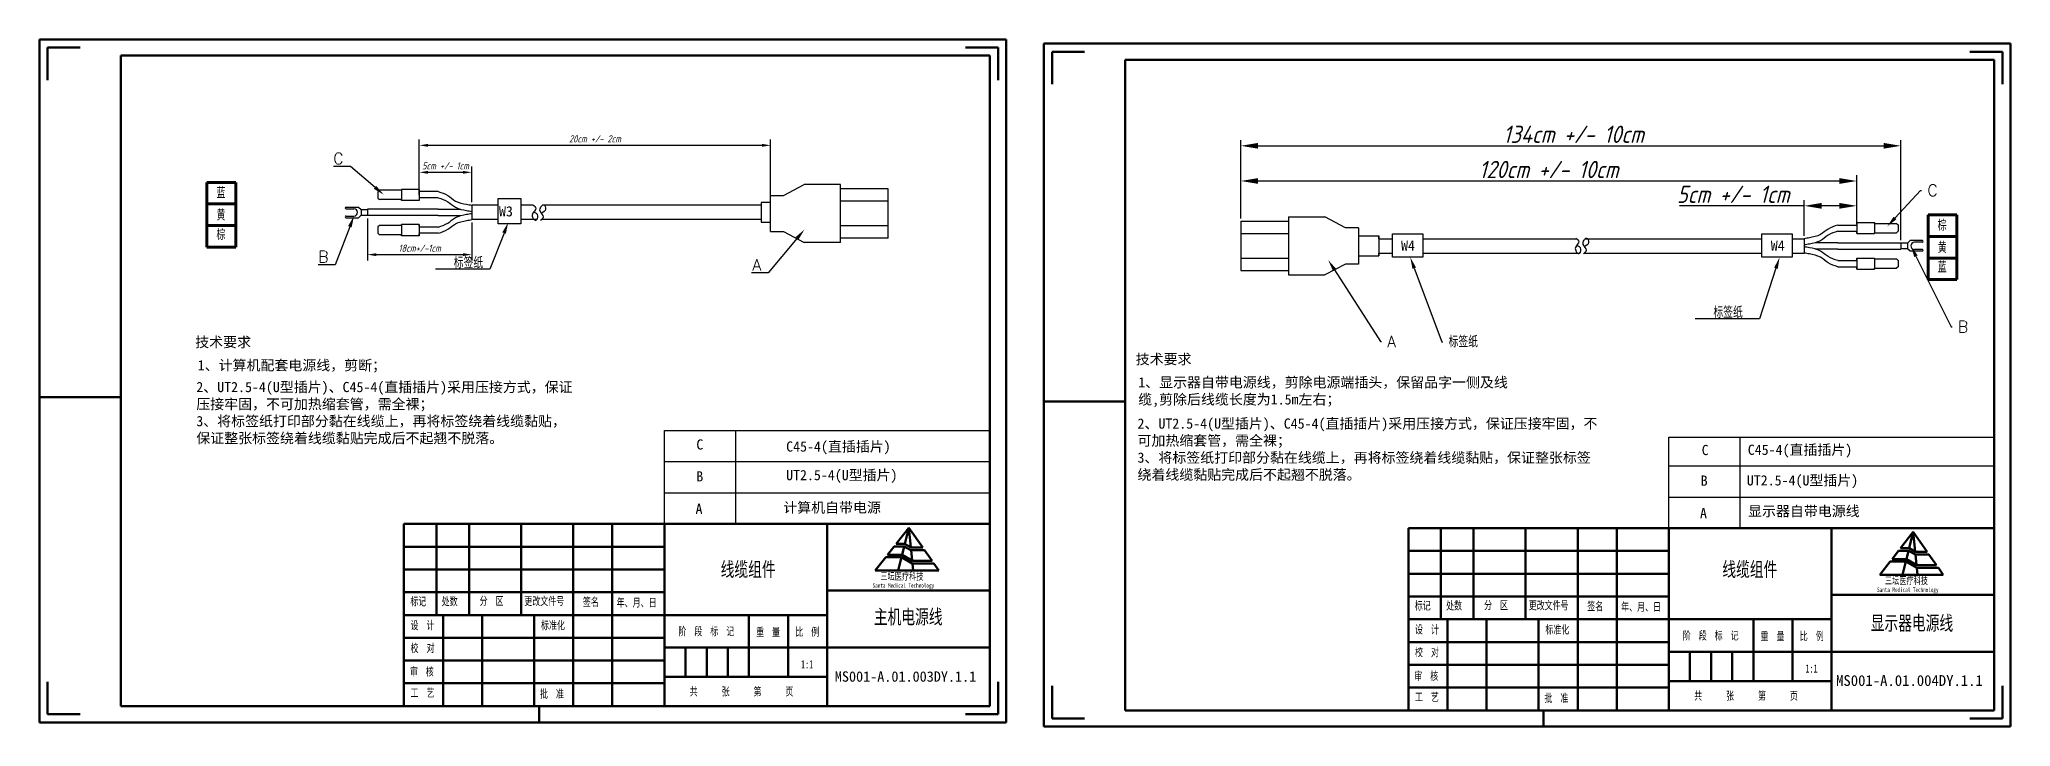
# Model space of a CAD drawing. Header units: millimetres. Extents: x 18449 to 19893, y 1703 to 2260.
# Drawn here: x 19209 to 19893, y 2013 to 2251 of the extents above; entities that cross this region are included whole.
import ezdxf
from ezdxf import colors
from ezdxf.entities.mleader import LeaderData, LeaderLine
from ezdxf.enums import TextEntityAlignment as Align
from ezdxf.math import Vec2, Vec3

# ---------------------------------------------------------------- set-up
doc = ezdxf.new("R2010")
doc.units = ezdxf.units.MM
doc.layers.add('1轮廓实线层', color=7, linetype='Continuous')
doc.layers.add('dim', color=82, linetype='Continuous', lineweight=9)
doc.layers.add('总内框线', color=7, linetype='Continuous', lineweight=50)
doc.styles.add('GB', font='gbeitc.shx', dxfattribs={"bigfont": 'gbcbig.shx'})
doc.styles.add('SLDTEXTSTYLE1', font='TXT', dxfattribs={"width": 0.7})
doc.styles.get("Standard").update_dxf_attribs({"font": 'txt', "bigfont": 'gbcbig.shx'})
doc.styles.add('TXT08', font='txt.shx', dxfattribs={"width": 0.8, "bigfont": 'gbcbig.shx'})
doc.dimstyles.new('GB', dxfattribs={"dimtxt": 2.5, "dimasz": 3, "dimexe": 2, "dimexo": 1, "dimgap": 1, "dimtad": 1, "dimtoh": 1, "dimdsep": 46, "dimtxsty": 'GB', "dimcen": 2.5, "dimclrd": 1, "dimclre": 3, "dimclrt": 6, "dimadec": 0, "dimazin": 0, "dimtfac": 1, "dimtmove": 0, "dimatfit": 3, "dimfxl": 4, "dimarcsym": 0})

msp = doc.modelspace()

# ---------------------------------------------------------------- texts
at = {"layer": 'dim', "color": 6, "style": 'TXT08', "width": 0.8}
for s, p in [('蓝', (19271.895, 2198.278)), ('黄', (19271.895, 2190.567)), ('棕', (19271.895, 2183.745)), ('棕', (19869.629, 2186.977)), ('黄', (19869.629, 2179.266)), ('蓝', (19869.629, 2172.444))]:
    msp.add_text(s, height=3.853, dxfattribs=at).set_placement(p, align=Align.MIDDLE)
at = {"layer": '总内框线', "color": 6, "attachment_point": 1}
for s, insert, char_height, width, style in [('{\\fSimSun|b0|i0|c134|p54;W3}', (19368.444, 2193.394), 3.55114, 8.0267, 'GB'), ('{\\fSimSun|b0|i0|c134|p54;W4}', (19681.712, 2181.473), 3.55114, 8.0267, 'GB'), ('{\\fSimSun|b0|i0|c134|p54;W4}', (19810.107, 2181.473), 3.55114, 8.0267, 'GB'), ('{\\fSimSun|b0|i0|c134|p2;技术要求}', (19262.96, 2147.945), 3.55114, 132.12967, 'GB'), ('{\\fSimSun|b0|i0|c134|p54;1、计算机配套电源线，剪断；}', (19263.829, 2139.884), 3.55114, 132.12967, 'GB'), ('{\\fSimSun|b0|i0|c134|p2;技术要求}', (19589.566, 2142.014), 3.55114, 132.12967, 'GB'), ('{\\fSimSun|b0|i0|c134|p2;2、UT2.5-4(U型插片)、C45-4(直插插片)采用压接方式，保证压接牢固，不可加热缩套管，需全裸；\\P3、将标签纸打印部分黏在线缆上，再将标签绕着线缆黏贴，保证整张标签绕着线缆黏贴完成后不起翘不脱落。}', (19263.336, 2132.323), 3.55114, 132.12967, 'GB'), ('{\\fSimSun|b0|i0|c134|p54;1、显示器自带电源线，剪除电源端插头，保留品字一侧及线缆,剪除后线缆长度为1.5m左右；}', (19590.436, 2133.952), 3.55114, 132.12967, 'GB'), ('{\\fSimSun|b0|i0|c134|p2;2、UT2.5-4(U型插片)、C45-4(直插插片)采用压接方式，保证压接牢固，不可加热缩套管，需全裸；\\P3、将标签纸打印部分黏在线缆上，再将标签绕着线缆黏贴，保证整张标签绕着线缆黏贴完成后不起翘不脱落。}', (19590.184, 2119.631), 3.55114, 159.55975, 'GB'), ('{\\fSimSun|b0|i0|c134|p2;C}', (19436.988, 2112.36), 3.55114, 8.0267, 'GB'), ('{\\fSimSun|b0|i0|c134|p2;C45-4(直插插片)}', (19468.174, 2111.648), 3.55114, 47.30749, 'GB'), ('{\\fSimSun|b0|i0|c134|p2;C}', (19786.113, 2110.423), 3.55114, 8.0267, 'GB'), ('{\\fSimSun|b0|i0|c134|p2;C45-4(直插插片)}', (19802.114, 2110.515), 3.55114, 47.30749, 'GB'), ('{\\fSimSun|b0|i0|c134|p2;UT2.5-4(U型插片)}', (19468.147, 2101.719), 3.55114, 47.30749, 'GB'), ('{\\fSimSun|b0|i0|c134|p2;B}', (19436.962, 2101.276), 3.55114, 8.0267, 'GB'), ('{\\fSimSun|b0|i0|c134|p2;B}', (19785.779, 2099.798), 3.55114, 8.0267, 'GB'), ('{\\fSimSun|b0|i0|c134|p2;UT2.5-4(U型插片)}', (19801.78, 2099.89), 3.55114, 47.30749, 'GB'), ('{\\fSimSun|b0|i0|c134|p2;A}', (19436.703, 2089.975), 3.55114, 8.0267, 'GB'), ('{\\fSimSun|b0|i0|c134|p54;计算机自带电源}', (19467.182, 2090.458), 3.55114, 76.09431, 'GB'), ('{\\fSimSun|b0|i0|c134|p2;A}', (19785.521, 2088.497), 3.55114, 8.0267, 'GB'), ('{\\fSimSun|b0|i0|c134|p54;显示器自带电源线}', (19802.226, 2089.2), 3.55114, 76.09431, 'GB'), ('{\\fSimSun|b0|i0|c134|p2;线缆组件}', (19445.424, 2069.724), 5, 94.62992, 'SLDTEXTSTYLE1'), ('{\\fSimSun|b0|i0|c134|p2;线缆组件}', (19793.282, 2069.722), 5, 94.62992, 'SLDTEXTSTYLE1'), ('{\\fSimSun|b0|i0|c134|p2;标记}', (19337.661, 2057.449), 2.82588, 105.14436, 'SLDTEXTSTYLE1'), ('{\\fSimSun|b0|i0|c134|p2;处数}', (19348.537, 2057.466), 2.82588, 105.14436, 'SLDTEXTSTYLE1'), ('{\\fSimSun|b0|i0|c134|p2;分\u3000区}', (19361.718, 2057.606), 2.82588, 105.14436, 'SLDTEXTSTYLE1'), ('{\\fSimSun|b0|i0|c134|p2;更改文件号}', (19377.243, 2057.545), 2.82588, 105.14436, 'SLDTEXTSTYLE1'), ('{\\fSimSun|b0|i0|c134|p2;签名}', (19397.571, 2057.253), 2.82588, 105.14436, 'SLDTEXTSTYLE1'), ('{\\fSimSun|b0|i0|c134|p2;年、月、日}', (19409.321, 2057.034), 2.82588, 105.14436, 'SLDTEXTSTYLE1'), ('{\\fSimSun|b0|i0|c134|p54;主机电源线}', (19498.628, 2053.2), 5, 94.62992, 'SLDTEXTSTYLE1'), ('{\\fSimSun|b0|i0|c134|p2;标记}', (19686.479, 2055.972), 2.82588, 105.14436, 'SLDTEXTSTYLE1'), ('{\\fSimSun|b0|i0|c134|p2;处数}', (19697.354, 2055.989), 2.82588, 105.14436, 'SLDTEXTSTYLE1'), ('{\\fSimSun|b0|i0|c134|p2;分\u3000区}', (19710.535, 2056.129), 2.82588, 105.14436, 'SLDTEXTSTYLE1'), ('{\\fSimSun|b0|i0|c134|p2;更改文件号}', (19726.06, 2056.067), 2.82588, 105.14436, 'SLDTEXTSTYLE1'), ('{\\fSimSun|b0|i0|c134|p2;签名}', (19746.389, 2055.775), 2.82588, 105.14436, 'SLDTEXTSTYLE1'), ('{\\fSimSun|b0|i0|c134|p2;年、月、日}', (19758.138, 2055.556), 2.82588, 105.14436, 'SLDTEXTSTYLE1'), ('{\\fSimSun|b0|i0|c134|p2;设\u3000计}', (19337.729, 2049.152), 2.82588, 105.14436, 'SLDTEXTSTYLE1'), ('{\\fSimSun|b0|i0|c134|p2;标准化}', (19383.026, 2049.135), 2.82588, 105.14436, 'SLDTEXTSTYLE1'), ('{\\fSimSun|b0|i0|c134|p2;阶\u3000段\u3000标\u3000记}', (19430.745, 2047.063), 2.82588, 105.14436, 'SLDTEXTSTYLE1'), ('{\\fSimSun|b0|i0|c134|p2;重\u3000量}', (19457.741, 2046.805), 2.82588, 105.14436, 'SLDTEXTSTYLE1'), ('{\\fSimSun|b0|i0|c134|p2;比\u3000例}', (19471.364, 2046.884), 2.82588, 105.14436, 'SLDTEXTSTYLE1'), ('{\\fSimSun|b0|i0|c134|p2;设\u3000计}', (19686.546, 2047.674), 2.82588, 105.14436, 'SLDTEXTSTYLE1'), ('{\\fSimSun|b0|i0|c134|p2;标准化}', (19731.844, 2047.658), 2.82588, 105.14436, 'SLDTEXTSTYLE1'), ('{\\fSimSun|b0|i0|c134|p54;显示器电源线}', (19844.798, 2051.021), 5, 94.62992, 'SLDTEXTSTYLE1'), ('{\\fSimSun|b0|i0|c134|p2;校  对}', (19337.729, 2041.239), 2.82588, 105.14436, 'SLDTEXTSTYLE1'), ('{\\fSimSun|b0|i0|c134|p2;校  对}', (19686.546, 2039.762), 2.82588, 105.14436, 'SLDTEXTSTYLE1'), ('{\\fSimSun|b0|i0|c134|p2;阶\u3000段\u3000标\u3000记}', (19779.562, 2045.586), 2.82588, 105.14436, 'SLDTEXTSTYLE1'), ('{\\fSimSun|b0|i0|c134|p2;重\u3000量}', (19806.558, 2045.328), 2.82588, 105.14436, 'SLDTEXTSTYLE1'), ('{\\fSimSun|b0|i0|c134|p2;比\u3000例}', (19820.181, 2045.406), 2.82588, 105.14436, 'SLDTEXTSTYLE1'), ('{\\fSimSun|b0|i0|c134|p2;审\u3000核}', (19337.498, 2033.023), 2.82588, 105.14436, 'SLDTEXTSTYLE1'), ('{\\fSimSun|b0|i0|c134|p2;1:1}', (19473.326, 2035.58), 2.82588, 105.14436, 'SLDTEXTSTYLE1'), ('{\\fSimSun|b0|i0|c134|p2;1:1}', (19822.143, 2034.103), 2.82588, 105.14436, 'SLDTEXTSTYLE1'), ('{\\fSimSun|b0|i0|c134|p2;共\u3000\u3000\u3000张\u3000\u3000\u3000第\u3000\u3000\u3000页}', (19434.693, 2026.124), 2.82588, 105.14436, 'SLDTEXTSTYLE1'), ('{\\fSimSun|b0|i0|c134|p54;\\W1;MS001-A.01.003DY.1.1}', (19485.088, 2031.731), 3.60734, 55.92538, 'SLDTEXTSTYLE1'), ('{\\fSimSun|b0|i0|c134|p2;审\u3000核}', (19686.315, 2031.546), 2.82588, 105.14436, 'SLDTEXTSTYLE1'), ('{\\fSimSun|b0|i0|c134|p54;\\W1;MS001-A.01.004DY.1.1}', (19832.784, 2030.403), 3.74644, 58.08193, 'SLDTEXTSTYLE1'), ('{\\fSimSun|b0|i0|c134|p2;工\u3000艺}', (19337.729, 2025.692), 2.82588, 105.14436, 'SLDTEXTSTYLE1'), ('{\\fSimSun|b0|i0|c134|p2;批\u3000准}', (19382.68, 2025.332), 2.82588, 105.14436, 'SLDTEXTSTYLE1'), ('{\\fSimSun|b0|i0|c134|p2;工\u3000艺}', (19686.546, 2024.214), 2.82588, 105.14436, 'SLDTEXTSTYLE1'), ('{\\fSimSun|b0|i0|c134|p2;批\u3000准}', (19731.498, 2023.855), 2.82588, 105.14436, 'SLDTEXTSTYLE1'), ('{\\fSimSun|b0|i0|c134|p2;共\u3000\u3000\u3000张\u3000\u3000\u3000第\u3000\u3000\u3000页}', (19783.511, 2024.646), 2.82588, 105.14436, 'SLDTEXTSTYLE1')]:
    msp.add_mtext(s, dxfattribs=dict(at, insert=insert, char_height=char_height, width=width, style=style))
at = {"layer": '总内框线', "color": 5, "char_height": 1.55649, "attachment_point": 1, "style": 'SLDTEXTSTYLE1'}
for insert in [(19498.201, 2062.347), (19847.018, 2060.87)]:
    msp.add_mtext('Santa Medical Technology', dxfattribs=dict(at, insert=insert))
at = {"layer": '总内框线', "color": 5, "char_height": 2.54329, "width": 94.62992, "attachment_point": 1, "style": 'SLDTEXTSTYLE1'}
for insert in [(19500.898, 2066.05), (19849.715, 2064.572)]:
    msp.add_mtext('{\\fSimSun|b0|i0|c134|p2;三坛医疗科技}', dxfattribs=dict(at, insert=insert))

# ---------------------------------------------------------------- blocks, each defined once
blk = doc.blocks.new('*D337')
at = {"color": 3, "lineweight": -2, "transparency": 16777216}
for p, q in [((19340.77, 2199.48), (19340.77, 2207.17)), ((19358.96, 2194.74), (19358.96, 2207.17))]:
    blk.add_line(p, q, dxfattribs=at)
at = {"color": 1, "lineweight": -2, "transparency": 16777216}
blk.add_line((19343.77, 2205.17), (19355.96, 2205.17), dxfattribs=at)
at = {"color": 1, "transparency": 16777216}
for points in [[(19343.77, 2205.67), (19343.77, 2204.67), (19340.77, 2205.17)], [(19355.96, 2205.67), (19355.96, 2204.67), (19358.96, 2205.17)]]:
    blk.add_solid(points, dxfattribs=at)
at = {"layer": 'Defpoints', "color": 0, "transparency": 16777216}
for p in [(19358.96, 2205.17), (19340.77, 2198.48), (19358.96, 2193.74)]:
    blk.add_point(p, dxfattribs=at)
at = {"color": 6, "transparency": 16777216, "insert": (19349.86, 2207.42), "char_height": 2.5, "attachment_point": 5, "style": 'GB'}
blk.add_mtext('5cm +/- 1cm', dxfattribs=at)
blk = doc.blocks.new('*D336')
at = {"color": 3, "lineweight": -2, "transparency": 16777216}
for p, q in [((19340.77, 2197.31), (19340.77, 2216.55)), ((19462.78, 2194.74), (19462.78, 2216.55))]:
    blk.add_line(p, q, dxfattribs=at)
at = {"color": 1, "lineweight": -2, "transparency": 16777216}
blk.add_line((19343.77, 2214.55), (19459.78, 2214.55), dxfattribs=at)
at = {"color": 1, "transparency": 16777216}
for points in [[(19343.77, 2215.05), (19343.77, 2214.05), (19340.77, 2214.55)], [(19459.78, 2215.05), (19459.78, 2214.05), (19462.78, 2214.55)]]:
    blk.add_solid(points, dxfattribs=at)
at = {"layer": 'Defpoints', "color": 0, "transparency": 16777216}
for p in [(19462.78, 2214.55), (19340.77, 2196.31), (19462.78, 2193.74)]:
    blk.add_point(p, dxfattribs=at)
at = {"color": 6, "transparency": 16777216, "insert": (19401.77, 2216.8), "char_height": 2.5, "attachment_point": 5, "style": 'GB'}
blk.add_mtext('20cm +/- 2cm', dxfattribs=at)
blk = doc.blocks.new('*D338')
at = {"color": 3, "lineweight": -2, "transparency": 16777216}
for p, q in [((19322.81, 2189.16), (19322.81, 2174.56)), ((19358.96, 2187.74), (19358.96, 2174.56))]:
    blk.add_line(p, q, dxfattribs=at)
at = {"color": 1, "lineweight": -2, "transparency": 16777216}
blk.add_line((19325.81, 2176.56), (19355.96, 2176.56), dxfattribs=at)
at = {"color": 1, "transparency": 16777216}
for points in [[(19325.81, 2177.06), (19325.81, 2176.06), (19322.81, 2176.56)], [(19355.96, 2177.06), (19355.96, 2176.06), (19358.96, 2176.56)]]:
    blk.add_solid(points, dxfattribs=at)
at = {"layer": 'Defpoints', "color": 0, "transparency": 16777216}
for p in [(19322.81, 2190.16), (19358.96, 2188.74), (19358.96, 2176.56)]:
    blk.add_point(p, dxfattribs=at)
at = {"color": 6, "transparency": 16777216, "insert": (19340.89, 2178.81), "char_height": 2.5, "attachment_point": 5, "style": 'GB'}
blk.add_mtext('18cm+/-1cm', dxfattribs=at)
blk = doc.blocks.new('*D339')
at = {"color": 3, "lineweight": -2, "transparency": 16777216}
for p, q in [((19626.08, 2189.16), (19626.08, 2204.16)), ((19839.94, 2187.87), (19839.94, 2204.16))]:
    blk.add_line(p, q, dxfattribs=at)
at = {"color": 1, "lineweight": -2, "transparency": 16777216}
blk.add_line((19632.08, 2202.16), (19833.94, 2202.16), dxfattribs=at)
at = {"color": 1, "transparency": 16777216}
for points in [[(19632.08, 2203.16), (19632.08, 2201.16), (19626.08, 2202.16)], [(19833.94, 2203.16), (19833.94, 2201.16), (19839.94, 2202.16)]]:
    blk.add_solid(points, dxfattribs=at)
at = {"layer": 'Defpoints', "color": 0, "transparency": 16777216}
for p in [(19839.94, 2202.16), (19626.08, 2188.16), (19839.94, 2186.87)]:
    blk.add_point(p, dxfattribs=at)
at = {"color": 6, "transparency": 16777216, "insert": (19733.01, 2206.16), "char_height": 6, "attachment_point": 5, "style": 'GB'}
blk.add_mtext('120cm +/- 10cm', dxfattribs=at)
blk = doc.blocks.new('*D340')
at = {"color": 1, "lineweight": -2, "transparency": 16777216}
for p, q in [((19821.75, 2193.53), (19778.37, 2193.53)), ((19833.94, 2193.53), (19827.75, 2193.53))]:
    blk.add_line(p, q, dxfattribs=at)
at = {"color": 3, "lineweight": -2, "transparency": 16777216}
for p, q in [((19821.75, 2183.09), (19821.75, 2195.53)), ((19839.94, 2187.87), (19839.94, 2195.53))]:
    blk.add_line(p, q, dxfattribs=at)
at = {"color": 1, "transparency": 16777216}
for points in [[(19827.75, 2194.53), (19827.75, 2192.53), (19821.75, 2193.53)], [(19833.94, 2194.53), (19833.94, 2192.53), (19839.94, 2193.53)]]:
    blk.add_solid(points, dxfattribs=at)
at = {"layer": 'Defpoints', "color": 0, "transparency": 16777216}
for p in [(19839.94, 2193.53), (19839.94, 2186.87), (19821.75, 2182.09)]:
    blk.add_point(p, dxfattribs=at)
at = {"color": 6, "transparency": 16777216, "insert": (19797.06, 2197.53), "char_height": 6, "attachment_point": 5, "style": 'GB'}
blk.add_mtext('5cm +/- 1cm', dxfattribs=at)
blk = doc.blocks.new('*D369')
at = {"color": 3, "lineweight": -2, "transparency": 16777216}
for p, q in [((19626.08, 2190.16), (19626.08, 2216.39)), ((19855.29, 2181.6), (19855.29, 2216.39))]:
    blk.add_line(p, q, dxfattribs=at)
at = {"color": 1, "lineweight": -2, "transparency": 16777216}
blk.add_line((19632.08, 2214.39), (19849.29, 2214.39), dxfattribs=at)
at = {"color": 1, "transparency": 16777216}
for points in [[(19632.08, 2215.39), (19632.08, 2213.39), (19626.08, 2214.39)], [(19849.29, 2215.39), (19849.29, 2213.39), (19855.29, 2214.39)]]:
    blk.add_solid(points, dxfattribs=at)
at = {"layer": 'Defpoints', "color": 0, "transparency": 16777216}
for p in [(19855.29, 2214.39), (19626.08, 2189.16), (19855.29, 2180.6)]:
    blk.add_point(p, dxfattribs=at)
at = {"color": 6, "transparency": 16777216, "insert": (19741.6, 2218.39), "char_height": 6, "attachment_point": 5, "style": 'GB'}
blk.add_mtext('134cm +/- 10cm', dxfattribs=at)

# ---------------------------------------------------------------- dimensions: what is measured, and where the dimension line sits
for base, p1, p2, text, picture, middle in [((19855.291, 2214.386), (19626.077, 2189.163), (19855.291, 2180.595), '134cm +/- 10cm', '*D369', (19741.602, 2214.386)), ((19839.943, 2202.161), (19626.077, 2188.163), (19839.943, 2186.868), '120cm +/- 10cm', '*D339', (19733.01, 2202.161)), ((19839.943, 2193.528), (19821.746, 2182.092), (19839.943, 2186.868), '5cm +/- 1cm', '*D340', (19797.059, 2193.528))]:
    dim = msp.add_linear_dim(base=base, p1=p1, p2=p2, text=text, dimstyle='GB', override={"dimtxt": 6, "dimasz": 6})
    dim.commit()
    dim.dimension.update_dxf_attribs({"geometry": picture, "text_midpoint": middle, "dimtype": 160})
dim = msp.add_linear_dim(base=(19462.781, 2214.548), p1=(19340.767, 2196.315), p2=(19462.781, 2193.737), text='20cm +/- 2cm', dimstyle='GB')
dim.commit()
dim.dimension.update_dxf_attribs({"geometry": '*D336', "text_midpoint": (19401.774, 2214.548), "dimtype": 160})
dim = msp.add_linear_dim(base=(19358.963, 2205.168), p1=(19340.767, 2198.476), p2=(19358.963, 2193.737), text='5cm +/- 1cm', dimstyle='GB')
dim.commit()
dim.dimension.update_dxf_attribs({"geometry": '*D337', "text_midpoint": (19349.865, 2207.418)})
at = {"color": 5}
dim = msp.add_linear_dim(base=(19358.963, 2176.559), p1=(19322.81, 2190.159), p2=(19358.963, 2188.743), text='18cm+/-1cm', dimstyle='GB', dxfattribs=at)
dim.commit()
dim.dimension.update_dxf_attribs({"geometry": '*D338', "text_midpoint": (19340.886, 2178.809)})

# ---------------------------------------------------------------- linework, layer by layer
at = {"color": 3, "lineweight": 60}
for p, q in [((19277.017, 2201.68), (19266.984, 2201.68)), ((19266.984, 2179.18), (19266.984, 2201.68)), ((19277.017, 2179.18), (19277.017, 2201.68)), ((19277.017, 2194.18), (19266.984, 2194.18)), ((19277.017, 2186.68), (19266.984, 2186.68)), ((19874.751, 2190.38), (19864.719, 2190.38)), ((19864.719, 2167.88), (19864.719, 2190.38)), ((19874.751, 2167.88), (19874.751, 2190.38)), ((19277.017, 2179.18), (19266.984, 2179.18)), ((19874.751, 2182.88), (19864.719, 2182.88)), ((19874.751, 2175.38), (19864.719, 2175.38)), ((19874.751, 2167.88), (19864.719, 2167.88))]:
    msp.add_line(p, q, dxfattribs=at)
for p, q in [((19326.91, 2198.921), (19326.416, 2198.428)), ((19326.416, 2198.428), (19326.416, 2196.192)), ((19334.576, 2198.921), (19326.91, 2198.921)), ((19340.767, 2199.243), (19334.576, 2199.243)), ((19334.576, 2199.243), (19334.576, 2195.377)), ((19334.576, 2199.243), (19334.576, 2195.377)), ((19334.576, 2198.921), (19334.576, 2199.243)), ((19340.767, 2199.243), (19340.767, 2195.377)), ((19347.353, 2198.476), (19340.767, 2198.476)), ((19467.239, 2197.143), (19474.485, 2200.959)), ((19487.053, 2200.959), (19474.485, 2200.959)), ((19487.053, 2180.734), (19487.053, 2200.959)), ((19487.053, 2182.278), (19487.053, 2199.415)), ((19503.63, 2199.415), (19487.053, 2199.415)), ((19503.63, 2182.278), (19503.63, 2199.415)), ((19503.63, 2190.847), (19503.63, 2199.415)), ((19315.347, 2193.077), (19319.608, 2193.077)), ((19315.347, 2192.498), (19318.087, 2192.498)), ((19319.608, 2193.077), (19320.529, 2192.24)), ((19320.529, 2192.24), (19320.529, 2190.239)), ((19320.529, 2192.24), (19322.81, 2192.24)), ((19347.353, 2192.32), (19322.81, 2192.32)), ((19322.81, 2192.32), (19322.81, 2190.159)), ((19322.81, 2192.32), (19322.81, 2190.159)), ((19322.81, 2192.32), (19322.81, 2190.159)), ((19322.81, 2192.24), (19322.81, 2190.239)), ((19326.416, 2196.192), (19326.91, 2195.699)), ((19334.576, 2195.699), (19326.91, 2195.699)), ((19334.576, 2195.377), (19334.576, 2195.699)), ((19340.767, 2195.377), (19334.576, 2195.377)), ((19347.353, 2196.315), (19340.767, 2196.315)), ((19347.353, 2192.32), (19355.181, 2192.32)), ((19368.114, 2193.737), (19358.963, 2193.737)), ((19358.963, 2193.737), (19358.963, 2188.743)), ((19358.963, 2192.665), (19358.963, 2189.815)), ((19380.366, 2193.737), (19376.048, 2193.737)), ((19459.548, 2193.737), (19383.524, 2193.737)), ((19462.781, 2194.737), (19459.548, 2194.737)), ((19459.548, 2194.737), (19459.548, 2187.8)), ((19462.781, 2184.55), (19462.781, 2197.143)), ((19462.781, 2197.143), (19467.239, 2197.143)), ((19462.781, 2187.343), (19462.781, 2194.35)), ((19503.63, 2195.131), (19487.053, 2195.131)), ((19503.63, 2182.278), (19503.63, 2190.847)), ((19315.347, 2189.982), (19318.087, 2189.982)), ((19315.347, 2189.403), (19319.608, 2189.403)), ((19319.608, 2189.403), (19320.529, 2190.239)), ((19320.529, 2190.239), (19322.81, 2190.239)), ((19347.353, 2190.159), (19322.81, 2190.159)), ((19326.91, 2186.695), (19326.416, 2186.202)), ((19326.416, 2186.202), (19326.416, 2183.967)), ((19326.416, 2183.967), (19326.91, 2183.474)), ((19334.576, 2186.695), (19326.91, 2186.695)), ((19340.767, 2187.017), (19334.576, 2187.017)), ((19334.576, 2187.017), (19334.576, 2183.152)), ((19334.576, 2187.017), (19334.576, 2183.152)), ((19334.576, 2186.695), (19334.576, 2187.017)), ((19340.767, 2187.017), (19340.767, 2183.152)), ((19340.767, 2186.41), (19340.767, 2187.017)), ((19347.353, 2186.165), (19340.767, 2186.165)), ((19340.767, 2186.165), (19340.767, 2184.004)), ((19340.767, 2186.165), (19340.767, 2184.004)), ((19340.767, 2186.165), (19340.767, 2184.004)), ((19340.767, 2186.085), (19340.767, 2184.084)), ((19340.767, 2185.647), (19340.767, 2184.523)), ((19347.353, 2184.004), (19340.767, 2184.004)), ((19340.767, 2183.152), (19340.767, 2183.759)), ((19347.353, 2190.159), (19355.181, 2190.159)), ((19368.114, 2188.743), (19358.963, 2188.743)), ((19381.588, 2188.743), (19376.048, 2188.743)), ((19459.548, 2188.743), (19383.155, 2188.743)), ((19459.548, 2187.8), (19462.781, 2187.8)), ((19462.781, 2184.55), (19467.239, 2184.55)), ((19467.239, 2184.55), (19474.485, 2180.734)), ((19503.63, 2186.562), (19487.053, 2186.562)), ((19626.077, 2188.163), (19642.654, 2188.163)), ((19626.077, 2188.163), (19626.077, 2171.027)), ((19626.077, 2188.163), (19626.077, 2179.595)), ((19626.077, 2183.879), (19642.654, 2183.879)), ((19642.654, 2189.707), (19642.654, 2169.483)), ((19642.654, 2189.707), (19655.221, 2189.707)), ((19642.654, 2188.163), (19642.654, 2171.027)), ((19662.467, 2185.892), (19655.221, 2189.707)), ((19666.926, 2185.892), (19662.467, 2185.892)), ((19666.926, 2185.892), (19666.926, 2173.298)), ((19833.357, 2186.831), (19839.943, 2186.831)), ((19833.357, 2184.67), (19839.943, 2184.67)), ((19839.943, 2187.718), (19839.943, 2183.853)), ((19839.943, 2187.718), (19846.133, 2187.718)), ((19839.943, 2187.111), (19839.943, 2187.718)), ((19839.943, 2186.347), (19839.943, 2185.223)), ((19839.943, 2183.853), (19839.943, 2184.46)), ((19839.943, 2183.853), (19846.133, 2183.853)), ((19846.133, 2187.718), (19846.133, 2183.853)), ((19846.133, 2187.718), (19846.133, 2183.853)), ((19846.133, 2187.396), (19846.133, 2187.718)), ((19846.133, 2187.396), (19853.8, 2187.396)), ((19846.133, 2183.853), (19846.133, 2184.174)), ((19846.133, 2184.174), (19853.8, 2184.174)), ((19853.8, 2187.396), (19854.293, 2186.903)), ((19854.293, 2184.667), (19853.8, 2184.174)), ((19854.293, 2186.903), (19854.293, 2184.667)), ((19334.576, 2183.474), (19326.91, 2183.474)), ((19334.576, 2183.152), (19334.576, 2183.474)), ((19340.767, 2183.152), (19334.576, 2183.152)), ((19487.053, 2180.734), (19474.485, 2180.734)), ((19503.63, 2182.278), (19487.053, 2182.278)), ((19626.077, 2179.595), (19626.077, 2171.027)), ((19666.926, 2183.099), (19673.949, 2183.099)), ((19666.926, 2183.099), (19666.926, 2176.091)), ((19673.949, 2183.099), (19673.949, 2176.091)), ((19673.949, 2183.099), (19673.949, 2183.099)), ((19673.949, 2182.092), (19673.949, 2183.099)), ((19673.949, 2182.092), (19678.705, 2182.092)), ((19673.949, 2176.091), (19673.949, 2177.098)), ((19673.949, 2177.098), (19678.705, 2177.098)), ((19689.245, 2182.092), (19715.967, 2182.092)), ((19689.245, 2182.092), (19742.664, 2182.092)), ((19689.245, 2177.098), (19715.967, 2177.098)), ((19689.245, 2177.098), (19743.749, 2177.098)), ((19745.291, 2177.098), (19806.962, 2177.098)), ((19745.66, 2182.092), (19806.962, 2182.092)), ((19817.502, 2182.092), (19821.746, 2182.092)), ((19817.502, 2177.098), (19821.746, 2177.098)), ((19821.746, 2182.092), (19821.746, 2177.098)), ((19833.357, 2180.675), (19825.528, 2180.675)), ((19833.357, 2178.514), (19825.528, 2178.514)), ((19833.357, 2180.675), (19855.291, 2180.675)), ((19833.357, 2178.514), (19855.291, 2178.514)), ((19855.291, 2180.675), (19855.291, 2178.514)), ((19857.572, 2180.595), (19855.291, 2180.595)), ((19855.291, 2180.595), (19855.291, 2178.594)), ((19857.572, 2178.594), (19855.291, 2178.594)), ((19858.494, 2181.432), (19857.572, 2180.595)), ((19857.572, 2180.595), (19857.572, 2178.594)), ((19858.494, 2177.758), (19857.572, 2178.594)), ((19862.754, 2181.432), (19858.494, 2181.432)), ((19862.754, 2177.758), (19858.494, 2177.758)), ((19862.754, 2180.853), (19860.014, 2180.853)), ((19862.754, 2178.337), (19860.014, 2178.337)), ((19626.077, 2175.311), (19642.654, 2175.311)), ((19626.077, 2171.027), (19642.654, 2171.027)), ((19662.467, 2173.298), (19655.221, 2169.483)), ((19666.926, 2173.298), (19662.467, 2173.298)), ((19666.926, 2176.091), (19673.949, 2176.091)), ((19833.357, 2174.52), (19839.943, 2174.52)), ((19833.357, 2172.359), (19839.943, 2172.359)), ((19839.943, 2175.383), (19839.943, 2171.518)), ((19839.943, 2175.383), (19846.133, 2175.383)), ((19839.943, 2174.776), (19839.943, 2175.383)), ((19839.943, 2174.012), (19839.943, 2172.889)), ((19839.943, 2171.518), (19839.943, 2172.125)), ((19839.943, 2171.518), (19846.133, 2171.518)), ((19846.133, 2175.383), (19846.133, 2171.518)), ((19846.133, 2175.383), (19846.133, 2171.518)), ((19846.133, 2175.061), (19846.133, 2175.383)), ((19846.133, 2175.061), (19853.8, 2175.061)), ((19846.133, 2171.518), (19846.133, 2171.839)), ((19846.133, 2171.839), (19853.8, 2171.839)), ((19853.8, 2175.061), (19854.293, 2174.568)), ((19854.293, 2172.332), (19853.8, 2171.839)), ((19854.293, 2174.568), (19854.293, 2172.332)), ((19642.654, 2169.483), (19655.221, 2169.483)), ((19425.88, 2082.949), (19425.88, 2115.435)), ((19425.88, 2115.435), (19538.959, 2115.435)), ((19450.678, 2082.949), (19450.678, 2115.435)), ((19774.697, 2081.472), (19774.697, 2113.127)), ((19774.697, 2113.127), (19887.776, 2113.127)), ((19799.495, 2081.472), (19799.495, 2113.127)), ((19425.88, 2104.605), (19538.959, 2104.605)), ((19774.697, 2103.127), (19887.776, 2103.127)), ((19425.88, 2093.777), (19538.959, 2093.777)), ((19774.697, 2092.3), (19887.776, 2092.3))]:
    msp.add_line(p, q)
for points in [[(19368.114, 2196.031), (19376.048, 2196.031), (19376.048, 2187.288), (19368.114, 2187.288)], [(19678.705, 2183.818), (19689.245, 2183.818), (19689.245, 2175.625), (19678.705, 2175.625)], [(19806.962, 2183.818), (19817.502, 2183.818), (19817.502, 2175.625), (19806.962, 2175.625)]]:
    msp.add_lwpolyline(points, close=True)
for centre, radius, start, end in [((19315.347, 2192.787), 0.29, 90, 270), ((19318.087, 2191.24), 1.258, 270, 90), ((19315.347, 2189.692), 0.29, 90, 270), ((19860.014, 2179.595), 1.258, 90, 270), ((19862.754, 2181.142), 0.29, 270, 90), ((19862.754, 2178.047), 0.29, 270, 90)]:
    msp.add_arc(centre, radius, start, end)
for points, start_tangent in [([(19347.353, 2198.476), (19350.701, 2197.114), (19353.334, 2195.194), (19357.197, 2194.05), (19358.963, 2193.737)], (1, 0)), ([(19347.353, 2196.315), (19350.701, 2194.953), (19353.334, 2193.033), (19357.197, 2191.89), (19358.963, 2191.576)], (1, 0)), ([(19347.353, 2186.165), (19350.701, 2187.527), (19353.334, 2189.447), (19357.197, 2190.59), (19358.963, 2190.904)], (1, 0)), ([(19347.353, 2184.004), (19350.701, 2185.366), (19353.334, 2187.286), (19357.197, 2188.429), (19358.963, 2188.743)], (1, 0)), ([(19833.357, 2186.831), (19830.009, 2185.469), (19827.375, 2183.549), (19823.512, 2182.405), (19821.746, 2182.092)], (-1, 0)), ([(19833.357, 2184.67), (19830.009, 2183.308), (19827.375, 2181.388), (19823.512, 2180.245), (19821.746, 2179.931)], (-1, 0)), ([(19833.357, 2174.52), (19830.009, 2175.882), (19827.375, 2177.802), (19823.512, 2178.945), (19821.746, 2179.259)], (-1, 0)), ([(19833.357, 2172.359), (19830.009, 2173.721), (19827.375, 2175.641), (19823.512, 2176.784), (19821.746, 2177.098)], (-1, 0))]:
    msp.add_spline(points, degree=3, dxfattribs=dict(start_tangent=start_tangent))
at = {"layer": '1轮廓实线层'}
for points in [[(19380.189, 2193.876), (19381.223, 2192.689), (19380.074, 2190.661), (19380.342, 2189.168), (19381.207, 2188.51), (19381.95, 2190.01), (19380.495, 2191.35)], [(19382.858, 2188.518), (19383.907, 2189.674), (19382.758, 2191.702), (19383.026, 2193.195), (19383.907, 2193.868), (19384.635, 2192.353), (19383.179, 2191.013)], [(19742.407, 2182.294), (19743.441, 2181.108), (19742.292, 2179.079), (19742.561, 2177.587), (19743.426, 2176.928), (19744.169, 2178.429), (19742.714, 2179.768)], [(19745.077, 2176.936), (19746.126, 2178.092), (19744.977, 2180.12), (19745.245, 2181.613), (19746.126, 2182.287), (19746.853, 2180.771), (19745.398, 2179.432)]]:
    msp.add_spline(points, degree=3, dxfattribs=at)
at = {"layer": '总内框线', "color": 4}
for p, q in [((19208.853, 2251.371), (19544.567, 2251.371)), ((19208.853, 2013.998), (19208.853, 2251.371)), ((19544.567, 2251.371), (19544.567, 2013.998)), ((19557.67, 2249.894), (19893.384, 2249.894)), ((19557.67, 2012.52), (19557.67, 2249.894)), ((19893.384, 2249.894), (19893.384, 2012.52)), ((19544.567, 2013.998), (19208.853, 2013.998)), ((19893.384, 2012.52), (19557.67, 2012.52))]:
    msp.add_line(p, q, dxfattribs=at)
at = {"layer": '总内框线'}
for p, q in [((19211.678, 2248.546), (19222.982, 2248.546)), ((19211.678, 2248.546), (19211.678, 2237.242)), ((19237.111, 2245.72), (19538.915, 2245.72)), ((19237.111, 2019.65), (19237.111, 2245.72)), ((19541.756, 2248.552), (19530.453, 2248.552)), ((19538.915, 2245.72), (19538.915, 2019.65)), ((19541.756, 2248.552), (19541.756, 2237.248)), ((19560.496, 2247.068), (19571.799, 2247.068)), ((19560.496, 2247.068), (19560.496, 2235.765)), ((19890.573, 2247.074), (19879.27, 2247.074)), ((19890.573, 2247.074), (19890.573, 2235.771)), ((19585.929, 2244.242), (19887.732, 2244.242)), ((19585.929, 2018.172), (19585.929, 2244.242)), ((19887.732, 2244.242), (19887.732, 2018.172)), ((19208.853, 2127.033), (19237.111, 2127.033)), ((19557.67, 2125.555), (19585.929, 2125.555)), ((19335.452, 2082.949), (19538.915, 2082.949)), ((19335.452, 2019.65), (19335.452, 2082.949)), ((19346.755, 2082.949), (19346.755, 2051.299)), ((19358.059, 2082.949), (19358.059, 2051.299)), ((19376.144, 2082.949), (19376.144, 2051.299)), ((19394.23, 2082.949), (19394.23, 2051.299)), ((19407.794, 2082.949), (19407.794, 2019.65)), ((19425.88, 2082.949), (19425.88, 2019.65)), ((19482.397, 2019.65), (19482.397, 2082.949)), ((19538.915, 2082.949), (19538.915, 2019.65)), ((19684.269, 2081.472), (19887.732, 2081.472)), ((19684.269, 2018.172), (19684.269, 2081.472)), ((19695.573, 2081.472), (19695.573, 2049.822)), ((19706.876, 2081.472), (19706.876, 2049.822)), ((19724.962, 2081.472), (19724.962, 2049.822)), ((19743.047, 2081.472), (19743.047, 2049.822)), ((19756.612, 2081.472), (19756.612, 2018.172)), ((19774.697, 2081.472), (19774.697, 2018.172)), ((19831.215, 2018.172), (19831.215, 2081.472)), ((19887.732, 2081.472), (19887.732, 2018.172)), ((19335.452, 2075.037), (19425.88, 2075.037)), ((19684.269, 2073.559), (19774.697, 2073.559)), ((19335.452, 2067.124), (19425.88, 2067.124)), ((19684.269, 2065.647), (19774.697, 2065.647)), ((19335.452, 2059.212), (19425.88, 2059.212)), ((19482.397, 2059.777), (19538.915, 2059.777)), ((19684.269, 2057.734), (19774.697, 2057.734)), ((19831.215, 2058.3), (19887.732, 2058.3)), ((19335.452, 2051.299), (19482.397, 2051.299)), ((19349.016, 2051.299), (19349.016, 2019.65)), ((19362.58, 2051.299), (19362.58, 2019.65)), ((19380.666, 2051.299), (19380.666, 2019.65)), ((19394.23, 2051.299), (19394.23, 2019.65)), ((19455.269, 2029.823), (19455.269, 2051.299)), ((19468.833, 2029.823), (19468.833, 2051.299)), ((19684.269, 2049.822), (19831.215, 2049.822)), ((19697.833, 2049.822), (19697.833, 2018.172)), ((19711.398, 2049.822), (19711.398, 2018.172)), ((19729.483, 2049.822), (19729.483, 2018.172)), ((19743.047, 2049.822), (19743.047, 2018.172)), ((19804.086, 2028.345), (19804.086, 2049.822)), ((19817.65, 2028.345), (19817.65, 2049.822)), ((19335.452, 2043.387), (19425.88, 2043.387)), ((19425.88, 2039.996), (19482.397, 2039.996)), ((19433.227, 2039.996), (19433.227, 2029.823)), ((19440.574, 2039.996), (19440.574, 2029.823)), ((19447.922, 2039.996), (19447.922, 2029.823)), ((19482.397, 2039.996), (19538.915, 2039.996)), ((19684.269, 2041.91), (19774.697, 2041.91)), ((19335.452, 2035.475), (19425.88, 2035.475)), ((19684.269, 2033.997), (19774.697, 2033.997)), ((19774.697, 2038.518), (19831.215, 2038.518)), ((19782.044, 2038.518), (19782.044, 2028.345)), ((19789.392, 2038.518), (19789.392, 2028.345)), ((19796.739, 2038.518), (19796.739, 2028.345)), ((19831.215, 2038.518), (19887.732, 2038.518)), ((19211.678, 2016.824), (19211.678, 2028.127)), ((19335.452, 2027.562), (19425.88, 2027.562)), ((19425.88, 2029.823), (19482.397, 2029.823)), ((19541.756, 2016.818), (19541.756, 2028.121)), ((19560.496, 2015.346), (19560.496, 2026.65)), ((19774.697, 2028.345), (19831.215, 2028.345)), ((19890.573, 2015.34), (19890.573, 2026.644)), ((19538.915, 2019.65), (19237.111, 2019.65)), ((19538.915, 2019.65), (19335.452, 2019.65)), ((19382.361, 2019.65), (19382.361, 2013.998)), ((19684.269, 2026.085), (19774.697, 2026.085)), ((19211.678, 2016.824), (19222.982, 2016.824)), ((19541.756, 2016.818), (19530.453, 2016.818)), ((19560.496, 2015.346), (19571.799, 2015.346)), ((19887.732, 2018.172), (19585.929, 2018.172)), ((19887.732, 2018.172), (19684.269, 2018.172)), ((19731.179, 2018.172), (19731.179, 2012.52)), ((19890.573, 2015.34), (19879.27, 2015.34))]:
    msp.add_line(p, q, dxfattribs=at)
at = {"layer": '总内框线', "color": 1}
for p, q in [((19510.769, 2081.661), (19506.374, 2076.023)), ((19510.769, 2081.661), (19509.363, 2075.998)), ((19515.581, 2074.784), (19510.769, 2081.661)), ((19510.769, 2081.661), (19511.449, 2074.862)), ((19505.661, 2075.11), (19503.398, 2072.208)), ((19505.661, 2075.11), (19509.101, 2075.11)), ((19506.374, 2076.023), (19509.316, 2076.023)), ((19509.138, 2075.091), (19508.42, 2072.204)), ((19509.101, 2075.11), (19511.507, 2073.866)), ((19509.316, 2076.023), (19511.593, 2074.784)), ((19511.593, 2074.784), (19515.581, 2074.784)), ((19859.587, 2080.184), (19855.191, 2074.546)), ((19855.191, 2074.546), (19858.133, 2074.546)), ((19858.133, 2074.546), (19860.411, 2073.306)), ((19859.587, 2080.184), (19858.18, 2074.52)), ((19864.398, 2073.306), (19859.587, 2080.184)), ((19859.587, 2080.184), (19860.266, 2073.385)), ((19502.752, 2071.379), (19499.142, 2066.749)), ((19502.752, 2071.379), (19508.188, 2071.379)), ((19503.398, 2072.208), (19508.413, 2072.208)), ((19508.212, 2071.365), (19507.066, 2066.749)), ((19508.188, 2071.379), (19511.99, 2069.176)), ((19508.413, 2072.208), (19512.039, 2070.137)), ((19511.507, 2073.866), (19516.223, 2073.866)), ((19511.548, 2073.866), (19511.913, 2070.209)), ((19511.99, 2069.176), (19519.504, 2069.176)), ((19512.017, 2069.176), (19512.259, 2066.749)), ((19512.039, 2070.137), (19518.831, 2070.137)), ((19518.831, 2070.137), (19516.223, 2073.866)), ((19521.202, 2066.749), (19519.504, 2069.176)), ((19851.57, 2069.902), (19847.959, 2065.272)), ((19851.57, 2069.902), (19857.005, 2069.902)), ((19854.478, 2073.632), (19852.216, 2070.731)), ((19852.216, 2070.731), (19857.231, 2070.731)), ((19854.478, 2073.632), (19857.919, 2073.632)), ((19857.029, 2069.888), (19855.883, 2065.272)), ((19857.005, 2069.902), (19860.808, 2067.699)), ((19857.231, 2070.731), (19860.856, 2068.66)), ((19857.955, 2073.613), (19857.238, 2070.726)), ((19857.919, 2073.632), (19860.324, 2072.388)), ((19860.324, 2072.388), (19865.04, 2072.388)), ((19860.365, 2072.388), (19860.731, 2068.732)), ((19860.411, 2073.306), (19864.398, 2073.306)), ((19860.808, 2067.699), (19868.321, 2067.699)), ((19860.834, 2067.699), (19861.076, 2065.272)), ((19860.856, 2068.66), (19867.649, 2068.66)), ((19867.649, 2068.66), (19865.04, 2072.388)), ((19870.019, 2065.272), (19868.321, 2067.699)), ((19499.142, 2066.749), (19521.202, 2066.749)), ((19847.959, 2065.272), (19870.019, 2065.272))]:
    msp.add_line(p, q, dxfattribs=at)

msp.set_redraw_order([(e.dxf.handle, doc.entitydb.next_handle()) for e in msp.query("TEXT MTEXT ATTDEF DIMENSION ARC_DIMENSION")])  # texts and dimensions are drawn at this point

# ---------------------------------------------------------------- leaders
ml = msp.add_multileader_mtext('Standard')
ml.set_content('C', color=256)
ml.set_leader_properties()
ml.build(insert=Vec2(0, 0))
ml.multileader.update_dxf_attribs({"text_right_attachment_type": 6, "dogleg_length": 0.36})
ctx = ml.context
ctx.base_point, ctx.plane_origin = Vec3(19309.809, 2209.983), Vec3(19298.339, 2248.925)
ctx.right_attachment, ctx.text_align_type = 6, 2
notes = []
notes.append((ctx, [(1, (1, 1, 0), (19316.836, 2207.183), (-1, 0), 0.36, [(0, [(19328.464, 2197.367)], 0, [])])]))
ctx.mtext.insert, ctx.mtext.alignment, ctx.mtext.flow_direction = Vec3(19314.476, 2211.983), 3, 5
ml = msp.add_multileader_mtext('Standard')
ml.set_content('C', color=256)
ml.set_leader_properties()
ml.build(insert=Vec2(0, 0))
ml.multileader.update_dxf_attribs({"text_right_attachment_type": 6, "dogleg_length": 0.36})
ctx = ml.context
ctx.base_point, ctx.plane_origin = Vec3(19862.487, 2198.909), Vec3(19880.672, 2237.914)
ctx.right_attachment = 6
notes.append((ctx, [(1, (1, 1, 0), (19862.127, 2198.909), (1, 0), 0.36, [(0, [(19850.547, 2186.356)], 0, [])])]))
ctx.mtext.insert, ctx.mtext.flow_direction = Vec3(19864.487, 2200.909), 5
ml = msp.add_multileader_mtext('Standard')
ml.set_content('B', color=256)
ml.set_leader_properties()
ml.build(insert=Vec2(0, 0))
ml.multileader.update_dxf_attribs({"text_right_attachment_type": 6, "dogleg_length": 0.36})
ctx = ml.context
ctx.base_point, ctx.plane_origin = Vec3(19304.575, 2175.828), Vec3(19310.702, 2189.573)
ctx.right_attachment, ctx.text_align_type = 6, 2
notes.append((ctx, [(0, (1, 1, 0), (19311.601, 2173.028), (-1, 0), 0.36, [(0, [(19318.087, 2189.982)], 0, [])])]))
ctx.mtext.insert, ctx.mtext.alignment, ctx.mtext.flow_direction = Vec3(19309.241, 2177.828), 3, 5
ml = msp.add_multileader_mtext('Standard')
ml.set_content('标签纸', color=256)
ml.set_leader_properties()
ml.build(insert=Vec2(0, 0))
ml.multileader.update_dxf_attribs({"text_right_attachment_type": 6, "dogleg_length": 0.36})
ctx = ml.context
ctx.base_point, ctx.plane_origin = Vec3(19352.699, 2174.223), Vec3(19358.474, 2193.547)
ctx.right_attachment, ctx.text_align_type = 6, 2
notes.append((ctx, [(0, (1, 1, 0), (19365.309, 2171.534), (-1, 0), 0.36, [(0, [(19371.678, 2187.796)], 0, [])])]))
ctx.mtext.insert, ctx.mtext.alignment, ctx.mtext.flow_direction = Vec3(19362.949, 2175.754), 3, 5
ml = msp.add_multileader_mtext('Standard')
ml.set_content('A', color=256)
ml.set_leader_properties()
ml.build(insert=Vec2(0, 0))
ml.multileader.update_dxf_attribs({"text_right_attachment_type": 6, "dogleg_length": 0.36})
ctx = ml.context
ctx.base_point, ctx.plane_origin = Vec3(19454.881, 2173.009), Vec3(19409.78, 2188.743)
ctx.right_attachment, ctx.text_align_type = 6, 2
notes.append((ctx, [(0, (1, 1, 0), (19461.907, 2170.209), (-1, 0), 0.36, [(0, [(19474.546, 2185.312)], 0, [])])]))
ctx.mtext.insert, ctx.mtext.alignment, ctx.mtext.flow_direction = Vec3(19459.547, 2175.009), 3, 5
ml = msp.add_multileader_mtext('Standard')
ml.set_content('B', color=256)
ml.set_leader_properties()
ml.build(insert=Vec2(0, 0))
ml.multileader.update_dxf_attribs({"text_right_attachment_type": 6, "dogleg_length": 0.36})
ctx = ml.context
ctx.base_point, ctx.plane_origin = Vec3(19873.069, 2151.496), Vec3(19851.303, 2185.75)
ctx.right_attachment = 6
notes.append((ctx, [(1, (1, 1, 0), (19872.709, 2151.496), (1, 0), 0.36, [(0, [(19858.756, 2179.595)], 0, [])])]))
ctx.mtext.insert, ctx.mtext.flow_direction = Vec3(19875.069, 2153.496), 5
ml = msp.add_multileader_mtext('Standard')
ml.set_content('A', color=256)
ml.set_leader_properties()
ml.build(insert=Vec2(0, 0))
ml.multileader.update_dxf_attribs({"text_right_attachment_type": 6, "dogleg_length": 0.36})
ctx = ml.context
ctx.base_point, ctx.plane_origin = Vec3(19674.898, 2146.381), Vec3(19663.583, 2180.536)
ctx.right_attachment = 6
notes.append((ctx, [(1, (1, 1, 0), (19674.538, 2146.381), (1, 0), 0.36, [(0, [(19656.423, 2174.69)], 0, [])])]))
ctx.mtext.insert, ctx.mtext.flow_direction = Vec3(19676.898, 2148.381), 5
ml = msp.add_multileader_mtext('Standard')
ml.set_content('标签纸', color=256)
ml.set_leader_properties()
ml.build(insert=Vec2(0, 0))
ml.multileader.update_dxf_attribs({"text_right_attachment_type": 6, "dogleg_length": 0.36})
ctx = ml.context
ctx.base_point, ctx.plane_origin = Vec3(19696.214, 2146.202), Vec3(19684.899, 2180.358)
ctx.right_attachment = 6
notes.append((ctx, [(1, (1, 1, 0), (19695.854, 2146.202), (1, 0), 0.36, [(0, [(19684.899, 2175.625)], 0, [])])]))
ctx.mtext.insert, ctx.mtext.flow_direction = Vec3(19698.214, 2148.312), 5
ml = msp.add_multileader_mtext('Standard')
ml.set_content('标签纸', color=256)
ml.set_leader_properties()
ml.build(insert=Vec2(0, 0))
ml.multileader.update_dxf_attribs({"text_right_attachment_type": 6, "dogleg_length": 0.36})
ctx = ml.context
ctx.base_point, ctx.plane_origin = Vec3(19790.137, 2156.993), Vec3(19813.156, 2180.358)
ctx.right_attachment, ctx.text_align_type = 6, 2
notes.append((ctx, [(0, (1, 1, 0), (19806.193, 2154.303), (-1, 0), 3.806, [(0, [(19813.156, 2175.625)], 0, [])])]))
ctx.mtext.insert, ctx.mtext.alignment, ctx.mtext.flow_direction = Vec3(19800.387, 2158.524), 3, 5
for ctx, leaders in notes:
    for number, flags, end, landing, length, lines in leaders:
        leader = LeaderData()
        leader.index, (leader.has_last_leader_line, leader.has_dogleg_vector, leader.attachment_direction) = number, flags
        leader.last_leader_point, leader.dogleg_vector, leader.dogleg_length = Vec3(end), Vec3(landing), length
        for number, points, colour, breaks in lines:
            line = LeaderLine()
            line.index, line.vertices, line.color, line.breaks = number, Vec3.list(points), colors.encode_raw_color(colour), breaks
            leader.lines.append(line)
        ctx.leaders.append(leader)

doc.saveas('drawing.dxf')
